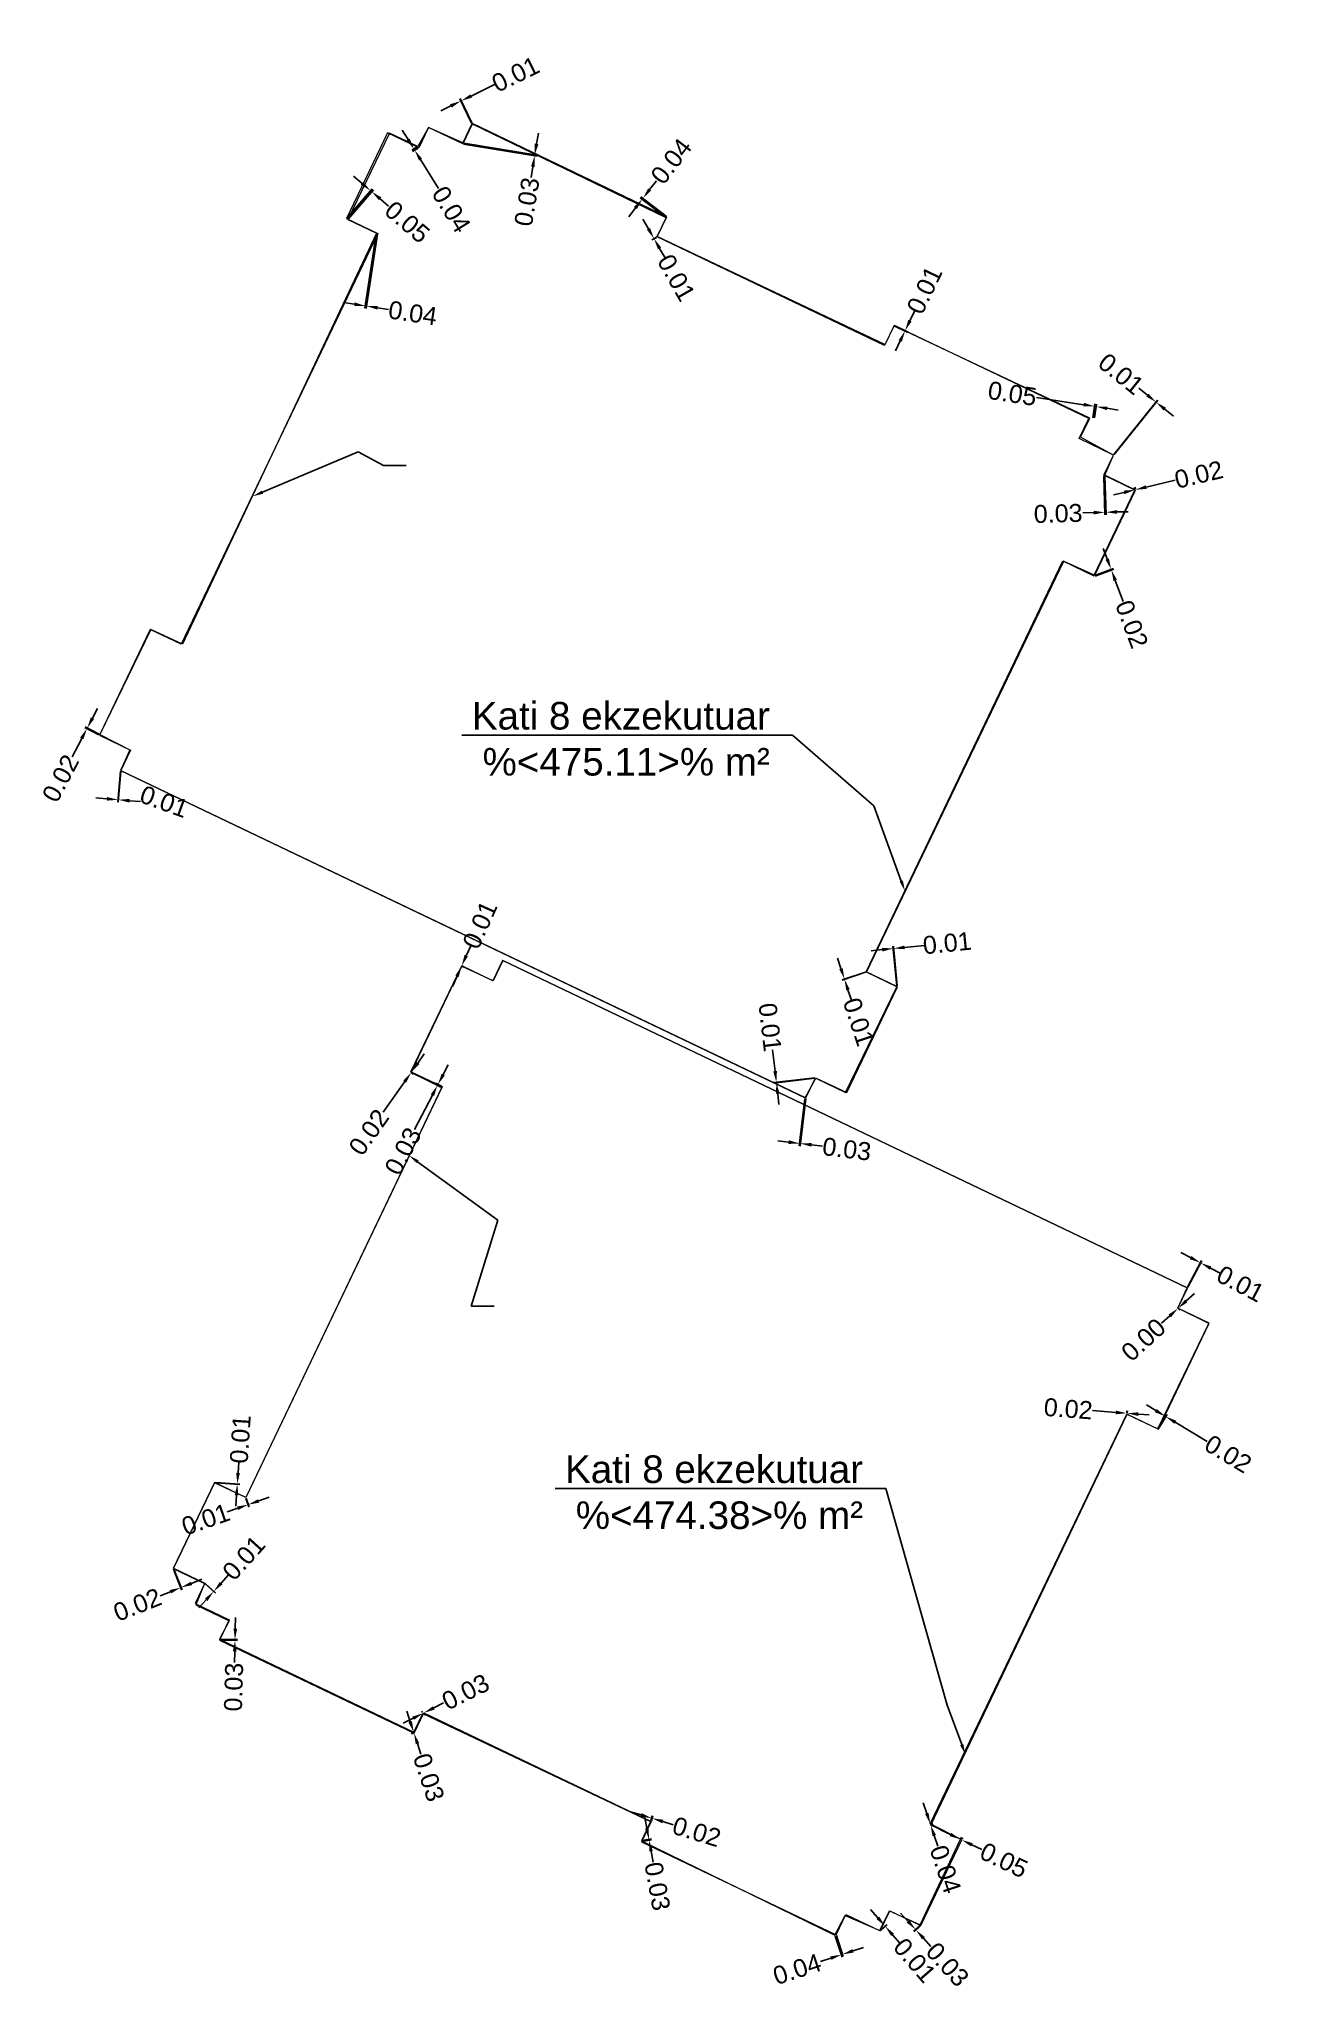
# Model space of a CAD drawing. Header units: metres. Extents: x 7511826.9 to 7511863.3, y 4693253.5 to 4693310.
import ezdxf
from ezdxf import colors
from ezdxf.entities.mleader import LeaderData, LeaderLine
from ezdxf.math import Vec2, Vec3

# ---------------------------------------------------------------- set-up
doc = ezdxf.new("R2010")
doc.units = ezdxf.units.M
for name, color, linetype, lineweight in [('dim', 7, 'Continuous', 0), ('kati 7 ekzekutim', 1, 'Continuous', 0), ('kati 7 ekzekutim pikat', 1, 'Continuous', 0), ('kati 7 projekt', 250, 'Continuous', 0)]:
    doc.layers.add(name, color=color, linetype=linetype, lineweight=lineweight)
doc.styles.get("Standard").update_dxf_attribs({"font": 'arial.ttf'})
doc.dimstyles.get("Standard").update_dxf_attribs({"dimtxt": 0.18, "dimasz": 0.18, "dimexe": 0.18, "dimexo": 0.0625, "dimgap": 0.09, "dimtad": 0, "dimtih": 1, "dimtoh": 1, "dimdec": 4, "dimzin": 0, "dimdsep": 46, "dimtxsty": 'Standard', "dimcen": 0.09, "dimadec": 0, "dimazin": 0, "dimtfac": 1, "dimtdec": 4, "dimtofl": 0, "dimtmove": 0, "dimatfit": 3, "dimfxl": 1, "dimtolj": 1, "dimtzin": 0, "dimarcsym": 0})

msp = doc.modelspace()

# ---------------------------------------------------------------- blocks, each defined once
blk = doc.blocks.new('*D36')
at = {"layer": 'Defpoints', "color": 0, "transparency": 16777216}
for p in [(7511858.645952394, 4693296.973061203), (7511858.648187622, 4693296.963661868), (7511858.66639788, 4693296.967992396, 653.151)]:
    blk.add_point(p, dxfattribs=at)
at = {"layer": 'dim', "color": 0, "lineweight": -2, "transparency": 16777216}
for p, q in [((7511858.334634202, 4693296.899027539), (7511858.023316009, 4693296.824993876)), ((7511858.642403742, 4693296.987983602), (7511858.62929482, 4693297.043107796)), ((7511858.660614001, 4693296.99231413), (7511858.647505078, 4693297.047438323)), ((7511858.975480844, 4693297.051425394), (7511859.810664306, 4693297.250037916))]:
    blk.add_line(p, q, dxfattribs=at)
at = {"layer": 'dim', "color": 0, "transparency": 16777216}
for points in [[(7511858.322295258, 4693296.950913904), (7511858.346973145, 4693296.847141174), (7511858.645952394, 4693296.973061203)], [(7511858.9631419, 4693297.103311759), (7511858.987819789, 4693296.999539029), (7511858.664162652, 4693296.977391731)]]:
    blk.add_solid(points, dxfattribs=at)
at = {"layer": 'dim', "color": 0, "transparency": 16777216, "insert": (7511860.50013801, 4693297.41399963), "char_height": 0.52, "attachment_point": 5, "rotation": 13.376871072318638}
blk.add_mtext('\\A1;0.02', dxfattribs=at)
blk = doc.blocks.new('*D38')
at = {"layer": 'Defpoints', "color": 0, "transparency": 16777216}
for p in [(7511857.461825814, 4693294.482725419), (7511857.958123738, 4693294.669457431), (7511857.47, 4693294.461, 650.144)]:
    blk.add_point(p, dxfattribs=at)
at = {"layer": 'dim', "color": 0, "lineweight": -2, "transparency": 16777216}
for p, q in [((7511857.845436127, 4693294.968959522), (7511857.732748515, 4693295.268461611)), ((7511857.485224415, 4693294.491529139), (7511858.02551171, 4693294.694812144)), ((7511857.4933986, 4693294.469803721), (7511858.033685895, 4693294.673086725)), ((7511858.078985536, 4693294.348229921), (7511858.307016529, 4693293.742167215))]:
    blk.add_line(p, q, dxfattribs=at)
at = {"layer": 'dim', "color": 0, "transparency": 16777216}
for points in [[(7511857.895353141, 4693294.98774079), (7511857.795519113, 4693294.950178253), (7511857.958123738, 4693294.669457431)], [(7511858.12890255, 4693294.36701119), (7511858.029068521, 4693294.329448653), (7511857.966297924, 4693294.647732012)]]:
    blk.add_solid(points, dxfattribs=at)
at = {"layer": 'dim', "color": 0, "transparency": 16777216, "insert": (7511858.556584807, 4693293.078862529), "char_height": 0.52, "attachment_point": 5, "rotation": 290.61880098057253}
blk.add_mtext('\\A1;0.02', dxfattribs=at)
blk = doc.blocks.new('*D40')
at = {"layer": 'Defpoints', "color": 0, "transparency": 16777216}
for p in [(7511857.746030822, 4693297.395065249), (7511857.781, 4693297.396000001, 653.054), (7511857.809686349, 4693296.322839071)]:
    blk.add_point(p, dxfattribs=at)
at = {"layer": 'dim', "color": 0, "lineweight": -2, "transparency": 16777216}
for p, q in [((7511857.746698852, 4693297.370074175), (7511857.776641094, 4693296.24993003)), ((7511857.78166803, 4693297.371008927), (7511857.811610272, 4693296.250864781)), ((7511857.454831434, 4693296.313353549), (7511857.134945698, 4693296.304802778)), ((7511858.129572085, 4693296.331389843), (7511858.449457821, 4693296.339940613))]:
    blk.add_line(p, q, dxfattribs=at)
at = {"layer": 'dim', "color": 0, "transparency": 16777216}
for points in [[(7511857.453406306, 4693296.366667839), (7511857.456256563, 4693296.26003926), (7511857.774717171, 4693296.32190432)], [(7511858.128146957, 4693296.384704133), (7511858.130997214, 4693296.278075553), (7511857.809686349, 4693296.322839071)]]:
    blk.add_solid(points, dxfattribs=at)
at = {"layer": 'dim', "color": 0, "transparency": 16777216, "insert": (7511856.423838179, 4693296.285794373), "char_height": 0.52, "attachment_point": 5, "rotation": 1.5311919402103427}
blk.add_mtext('\\A1;0.03', dxfattribs=at)
blk = doc.blocks.new('*D41')
at = {"layer": 'Defpoints', "color": 0, "transparency": 16777216}
for p in [(7511859.259967655, 4693299.515321534), (7511858.026443627, 4693297.981468434), (7511858.032000001, 4693297.977, 643.937)]:
    blk.add_point(p, dxfattribs=at)
at = {"layer": 'dim', "color": 0, "lineweight": -2, "transparency": 16777216}
for p, q in [((7511858.04211084, 4693298.000950182), (7511859.305089228, 4693299.571428964)), ((7511858.047667214, 4693297.996481746), (7511859.310645602, 4693299.566960529)), ((7511859.010601299, 4693299.715861855), (7511858.761234943, 4693299.916402176)), ((7511859.514890386, 4693299.31031278), (7511859.764256743, 4693299.109772459))]:
    blk.add_line(p, q, dxfattribs=at)
at = {"layer": 'dim', "color": 0, "transparency": 16777216}
for points in [[(7511859.044024685, 4693299.757422915), (7511858.977177911, 4693299.674300795), (7511859.259967655, 4693299.515321534)], [(7511859.548313772, 4693299.351873839), (7511859.481466998, 4693299.26875172), (7511859.26552403, 4693299.5108531)]]:
    blk.add_solid(points, dxfattribs=at)
at = {"layer": 'dim', "color": 0, "transparency": 16777216, "insert": (7511858.246004672, 4693300.330750146), "char_height": 0.52, "attachment_point": 5, "rotation": 321.19377336263375}
blk.add_mtext('\\A1;0.01', dxfattribs=at)
blk = doc.blocks.new('*D42')
at = {"layer": 'Defpoints', "color": 0, "transparency": 16777216}
for p in [(7511857.424828457, 4693299.038468097), (7511857.473688098, 4693299.030890077), (7511857.479622597, 4693299.3917559)]:
    blk.add_point(p, dxfattribs=at)
at = {"layer": 'dim', "color": 0, "lineweight": -2, "transparency": 16777216}
for p, q in [((7511857.16340337, 4693299.440800788), (7511855.801819284, 4693299.651979401)), ((7511857.428660089, 4693299.063172724), (7511857.490657697, 4693299.462905225)), ((7511857.47751973, 4693299.055594704), (7511857.539517337, 4693299.455327205)), ((7511857.844701464, 4693299.335132994), (7511858.16092069, 4693299.286088106))]:
    blk.add_line(p, q, dxfattribs=at)
at = {"layer": 'dim', "color": 0, "transparency": 16777216}
for points in [[(7511857.171577518, 4693299.493503992), (7511857.155229222, 4693299.388097583), (7511857.479622597, 4693299.3917559)], [(7511857.852875612, 4693299.387836198), (7511857.836527316, 4693299.282429789), (7511857.528482238, 4693299.38417788)]]:
    blk.add_solid(points, dxfattribs=at)
at = {"layer": 'dim', "color": 0, "transparency": 16777216, "insert": (7511855.096934596, 4693299.761305422), "char_height": 0.52, "attachment_point": 5, "rotation": 351.1837984481467}
blk.add_mtext('\\A1;0.05', dxfattribs=at)
blk = doc.blocks.new('*D45')
at = {"layer": 'Defpoints', "color": 0, "transparency": 16777216}
for p in [(7511851.670321493, 4693301.726848405, 643.937), (7511851.675986334, 4693301.738694797), (7511851.986769231, 4693301.5755259)]:
    blk.add_point(p, dxfattribs=at)
at = {"layer": 'dim', "color": 0, "lineweight": -2, "transparency": 16777216}
for p, q in [((7511852.130483448, 4693301.87606308), (7511852.268532824, 4693302.164753865)), ((7511851.692875462, 4693301.716063296), (7511852.051724657, 4693301.544464791)), ((7511851.698540302, 4693301.72790969), (7511852.057389498, 4693301.556311183)), ((7511851.848719856, 4693301.286835114), (7511851.71067048, 4693300.998144329))]:
    blk.add_line(p, q, dxfattribs=at)
at = {"layer": 'dim', "color": 0, "transparency": 16777216}
for points in [[(7511852.082368316, 4693301.899071309), (7511852.178598579, 4693301.853054849), (7511851.992434071, 4693301.587372293)], [(7511851.800604723, 4693301.309843344), (7511851.896834986, 4693301.263826884), (7511851.986769231, 4693301.5755259)]]:
    blk.add_solid(points, dxfattribs=at)
at = {"layer": 'dim', "color": 0, "transparency": 16777216, "insert": (7511852.553764634, 4693302.761234615), "char_height": 0.52, "attachment_point": 5, "rotation": 64.44328639772188}
blk.add_mtext('\\A1;0.01', dxfattribs=at)
blk = doc.blocks.new('*D46')
at = {"layer": 'Defpoints', "color": 0, "transparency": 16777216}
for p in [(7511844.393879583, 4693305.422784409), (7511845.068, 4693304.859, 653.119), (7511845.090231011, 4693304.887944348)]:
    blk.add_point(p, dxfattribs=at)
at = {"layer": 'dim', "color": 0, "lineweight": -2, "transparency": 16777216}
for p, q in [((7511844.588800395, 4693305.676567541), (7511844.783721207, 4693305.930350672)), ((7511845.048173193, 4693304.874228189), (7511844.314547367, 4693305.437697245)), ((7511845.070404204, 4693304.903172537), (7511844.336778379, 4693305.466641592)), ((7511844.176727761, 4693305.14005693), (7511843.981806949, 4693304.8862738))]:
    blk.add_line(p, q, dxfattribs=at)
at = {"layer": 'dim', "color": 0, "transparency": 16777216}
for points in [[(7511844.134430572, 4693305.172543732), (7511844.219024949, 4693305.107570129), (7511844.371648572, 4693305.393840062)], [(7511844.546503207, 4693305.709054342), (7511844.631097583, 4693305.644080739), (7511844.393879583, 4693305.422784409)]]:
    blk.add_solid(points, dxfattribs=at)
at = {"layer": 'dim', "color": 0, "transparency": 16777216, "insert": (7511845.216382915, 4693306.493667858), "char_height": 0.52, "attachment_point": 5, "rotation": 52.47355524050748}
blk.add_mtext('\\A1;0.04', dxfattribs=at)
blk = doc.blocks.new('*D47')
at = {"layer": 'Defpoints', "color": 0, "transparency": 16777216}
for p in [(7511844.712334018, 4693304.257217565), (7511844.804999998, 4693304.309999999, 643.937), (7511844.809818093, 4693304.301541246)]:
    blk.add_point(p, dxfattribs=at)
at = {"layer": 'dim', "color": 0, "lineweight": -2, "transparency": 16777216}
for p, q in [((7511844.553953243, 4693304.535274267), (7511844.395572468, 4693304.81333097)), ((7511844.783276818, 4693304.297626501), (7511844.649771259, 4693304.22158189)), ((7511844.788094913, 4693304.289167749), (7511844.654589354, 4693304.213123138)), ((7511844.875532889, 4693303.97070211), (7511845.033913664, 4693303.692645406))]:
    blk.add_line(p, q, dxfattribs=at)
at = {"layer": 'dim', "color": 0, "transparency": 16777216}
for points in [[(7511844.600296027, 4693304.561671063), (7511844.50761046, 4693304.508877472), (7511844.712334018, 4693304.257217565)], [(7511844.921875672, 4693303.997098906), (7511844.829190105, 4693303.944305315), (7511844.717152113, 4693304.248758812)]]:
    blk.add_solid(points, dxfattribs=at)
at = {"layer": 'dim', "color": 0, "transparency": 16777216, "insert": (7511845.361153357, 4693303.118136349), "char_height": 0.52, "attachment_point": 5, "rotation": 299.665788836347}
blk.add_mtext('\\A1;0.01', dxfattribs=at)
blk = doc.blocks.new('*D48')
at = {"layer": 'Defpoints', "color": 0, "transparency": 16777216}
for p in [(7511839.129210746, 4693308.244470365), (7511839.439, 4693307.578, 653.145), (7511839.451737457, 4693307.584222159)]:
    blk.add_point(p, dxfattribs=at)
at = {"layer": 'dim', "color": 0, "lineweight": -2, "transparency": 16777216}
for p, q in [((7511839.416738626, 4693308.38492576), (7511840.109792355, 4693308.723477745)), ((7511838.828945408, 4693308.097792812), (7511838.541417526, 4693307.957337417)), ((7511839.428026923, 4693307.600463116), (7511839.084870825, 4693308.302941979)), ((7511839.44076438, 4693307.606685275), (7511839.097608281, 4693308.309164139))]:
    blk.add_line(p, q, dxfattribs=at)
at = {"layer": 'dim', "color": 0, "transparency": 16777216}
for points in [[(7511838.805536175, 4693308.145714125), (7511838.852354639, 4693308.049871498), (7511839.116473289, 4693308.238248206)], [(7511839.393329394, 4693308.432847073), (7511839.440147858, 4693308.337004446), (7511839.129210746, 4693308.244470365)]]:
    blk.add_solid(points, dxfattribs=at)
at = {"layer": 'dim', "color": 0, "transparency": 16777216, "insert": (7511840.703870364, 4693309.013680769), "char_height": 0.52, "attachment_point": 5, "rotation": 26.0351912672164}
blk.add_mtext('\\A1;0.01', dxfattribs=at)
blk = doc.blocks.new('*D51')
at = {"layer": 'Defpoints', "color": 0, "transparency": 16777216}
for p in [(7511836.499670563, 4693305.644214084), (7511835.810016807, 4693304.836428467), (7511835.847999999, 4693304.803999998, 653.189)]:
    blk.add_point(p, dxfattribs=at)
at = {"layer": 'dim', "color": 0, "lineweight": -2, "transparency": 16777216}
for p, q in [((7511836.256301925, 4693305.851992104), (7511836.012933286, 4693306.059770124)), ((7511835.826249465, 4693304.855441643), (7511836.546420619, 4693305.698972028)), ((7511835.864232657, 4693304.823013173), (7511836.584403809, 4693305.66654356)), ((7511836.781022394, 4693305.404007595), (7511837.024391033, 4693305.196229575))]:
    blk.add_line(p, q, dxfattribs=at)
at = {"layer": 'dim', "color": 0, "transparency": 16777216}
for points in [[(7511836.290931595, 4693305.892553544), (7511836.221672256, 4693305.811430665), (7511836.499670563, 4693305.644214084)], [(7511836.815652063, 4693305.444569035), (7511836.746392723, 4693305.363446156), (7511836.537653755, 4693305.611785615)]]:
    blk.add_solid(points, dxfattribs=at)
at = {"layer": 'dim', "color": 0, "transparency": 16777216, "insert": (7511837.566884382, 4693304.733071322), "char_height": 0.52, "attachment_point": 5, "rotation": 319.51067879781016}
blk.add_mtext('\\A1;0.05', dxfattribs=at)
blk = doc.blocks.new('*D52')
at = {"layer": 'Defpoints', "color": 0, "transparency": 16777216}
for p in [(7511836.672999999, 4693304.410999999, 653.151), (7511836.712175516, 4693304.405024175), (7511836.351541557, 4693302.303625848)]:
    blk.add_point(p, dxfattribs=at)
at = {"layer": 'dim', "color": 0, "lineweight": -2, "transparency": 16777216}
for p, q in [((7511836.669230111, 4693304.386285875), (7511836.340684281, 4693302.23244917)), ((7511836.708405629, 4693304.38031005), (7511836.379859798, 4693302.226473344)), ((7511836.035200764, 4693302.351880411), (7511835.718859972, 4693302.400134973)), ((7511836.707057867, 4693302.249395459), (7511837.02339866, 4693302.201140896))]:
    blk.add_line(p, q, dxfattribs=at)
at = {"layer": 'dim', "color": 0, "transparency": 16777216}
for points in [[(7511836.043243191, 4693302.404603876), (7511836.027158337, 4693302.299156944), (7511836.351541557, 4693302.303625848)], [(7511836.715100294, 4693302.302118924), (7511836.699015439, 4693302.196671993), (7511836.390717074, 4693302.297650022)]]:
    blk.add_solid(points, dxfattribs=at)
at = {"layer": 'dim', "color": 0, "transparency": 16777216, "insert": (7511837.725573801, 4693302.094031237), "char_height": 0.52, "attachment_point": 5, "rotation": 351.3269697360032}
blk.add_mtext('\\A1;0.04', dxfattribs=at)
blk = doc.blocks.new('*D53')
at = {"layer": 'Defpoints', "color": 0, "transparency": 16777216}
for p in [(7511837.875, 4693306.924000001, 653.141), (7511837.758007918, 4693306.851609566), (7511837.898537349, 4693306.885960671)]:
    blk.add_point(p, dxfattribs=at)
at = {"layer": 'dim', "color": 0, "lineweight": -2, "transparency": 16777216}
for p, q in [((7511837.589630335, 4693307.123729006), (7511837.421252751, 4693307.395848446)), ((7511837.853740669, 4693306.910845501), (7511837.696781043, 4693306.81372461)), ((7511837.877278017, 4693306.872806172), (7511837.720318392, 4693306.775685281)), ((7511837.94992285, 4693306.541450798), (7511838.46841241, 4693305.703506188))]:
    blk.add_line(p, q, dxfattribs=at)
at = {"layer": 'dim', "color": 0, "transparency": 16777216}
for points in [[(7511837.634983574, 4693307.151791937), (7511837.544277095, 4693307.095666077), (7511837.758007918, 4693306.851609566)], [(7511837.99527609, 4693306.569513728), (7511837.904569611, 4693306.513387868), (7511837.781545267, 4693306.813570238)]]:
    blk.add_solid(points, dxfattribs=at)
at = {"layer": 'dim', "color": 0, "transparency": 16777216, "insert": (7511838.842156663, 4693305.099488273), "char_height": 0.52, "attachment_point": 5, "rotation": 301.7477107771199}
blk.add_mtext('\\A1;0.04', dxfattribs=at)
blk = doc.blocks.new('*D54')
at = {"layer": 'Defpoints', "color": 0, "transparency": 16777216}
for p in [(7511839.171324669, 4693306.997819), (7511839.176000001, 4693307.026000001, 653.142), (7511841.260477033, 4693306.680177523)]:
    blk.add_point(p, dxfattribs=at)
at = {"layer": 'dim', "color": 0, "lineweight": -2, "transparency": 16777216}
for p, q in [((7511839.195987562, 4693306.993727334), (7511841.32683083, 4693306.640212527)), ((7511839.200662893, 4693307.021908335), (7511841.331506163, 4693306.668393527)), ((7511841.312850351, 4693306.995862549), (7511841.365223669, 4693307.311547576)), ((7511841.203428382, 4693306.336311497), (7511841.151055065, 4693306.020626472))]:
    blk.add_line(p, q, dxfattribs=at)
at = {"layer": 'dim', "color": 0, "transparency": 16777216}
for points in [[(7511841.260236179, 4693307.004591436), (7511841.365464523, 4693306.987133663), (7511841.260477033, 4693306.680177523)], [(7511841.150814211, 4693306.345040383), (7511841.256042555, 4693306.32758261), (7511841.2558017, 4693306.651996523)]]:
    blk.add_solid(points, dxfattribs=at)
at = {"layer": 'dim', "color": 0, "transparency": 16777216, "insert": (7511841.03462893, 4693305.31885715), "char_height": 0.52, "attachment_point": 5, "rotation": 80.58021566412057}
blk.add_mtext('\\A1;0.03', dxfattribs=at)
blk = doc.blocks.new('*D57')
at = {"layer": 'Defpoints', "color": 0, "transparency": 16777216}
for p in [(7511828.295365473, 4693290.0728979), (7511828.648705931, 4693289.860594508), (7511828.658999998, 4693289.879999999, 653.154)]:
    blk.add_point(p, dxfattribs=at)
at = {"layer": 'dim', "color": 0, "lineweight": -2, "transparency": 16777216}
for p, q in [((7511828.445323574, 4693290.355586011), (7511828.595281675, 4693290.63827412)), ((7511828.626620922, 4693289.872309986), (7511828.22146658, 4693290.087232981)), ((7511828.636914989, 4693289.891715476), (7511828.231760649, 4693290.106638473)), ((7511828.135113304, 4693289.770804297), (7511827.853396967, 4693289.239736896))]:
    blk.add_line(p, q, dxfattribs=at)
at = {"layer": 'dim', "color": 0, "transparency": 16777216}
for points in [[(7511828.087998619, 4693289.795797314), (7511828.18222799, 4693289.745811281), (7511828.285071406, 4693290.053492408)], [(7511828.398208889, 4693290.380579027), (7511828.49243826, 4693290.330592994), (7511828.295365473, 4693290.0728979)]]:
    blk.add_solid(points, dxfattribs=at)
at = {"layer": 'dim', "color": 0, "transparency": 16777216, "insert": (7511827.521286059, 4693288.613669989), "char_height": 0.52, "attachment_point": 5, "rotation": 62.055305580366124}
blk.add_mtext('\\A1;0.02', dxfattribs=at)
blk = doc.blocks.new('*D59')
at = {"layer": 'Defpoints', "color": 0, "transparency": 16777216}
for p in [(7511829.256000001, 4693288.844, 653.071), (7511829.270451475, 4693288.842786499), (7511829.198962918, 4693287.991434506)]:
    blk.add_point(p, dxfattribs=at)
at = {"layer": 'dim', "color": 0, "lineweight": -2, "transparency": 16777216}
for p, q in [((7511829.253908097, 4693288.819087674), (7511829.178486762, 4693287.92090051)), ((7511829.268359571, 4693288.817874174), (7511829.192938236, 4693287.91968701)), ((7511828.865633682, 4693288.01942437), (7511828.546755922, 4693288.046200734)), ((7511829.517840678, 4693287.964658142), (7511829.836718438, 4693287.937881778))]:
    blk.add_line(p, q, dxfattribs=at)
at = {"layer": 'dim', "color": 0, "transparency": 16777216}
for points in [[(7511828.87009641, 4693288.072570664), (7511828.861170955, 4693287.966278076), (7511829.184511444, 4693287.992648005)], [(7511829.522303405, 4693288.017804436), (7511829.513377951, 4693287.911511849), (7511829.198962918, 4693287.991434506)]]:
    blk.add_solid(points, dxfattribs=at)
at = {"layer": 'dim', "color": 0, "transparency": 16777216, "insert": (7511830.521857857, 4693287.937881778), "char_height": 0.52, "attachment_point": 5, "rotation": 340}
blk.add_mtext('\\A1;0.01', dxfattribs=at)
blk = doc.blocks.new('*D60')
at = {"layer": 'Defpoints', "color": 0, "transparency": 16777216}
for p in [(7511851.64405191, 4693283.681038926), (7511851.754999999, 4693282.573, 643.937), (7511851.767289162, 4693282.574230515)]:
    blk.add_point(p, dxfattribs=at)
at = {"layer": 'dim', "color": 0, "lineweight": -2, "transparency": 16777216}
for p, q in [((7511851.752509201, 4693282.597875608), (7511851.636878412, 4693283.752680681)), ((7511851.764798364, 4693282.599106124), (7511851.649167575, 4693283.753911196)), ((7511851.974748869, 4693283.714151658), (7511852.552775023, 4693283.772029495)), ((7511851.325644115, 4693283.64915671), (7511851.00723632, 4693283.617274494))]:
    blk.add_line(p, q, dxfattribs=at)
at = {"layer": 'dim', "color": 0, "transparency": 16777216}
for points in [[(7511851.969435167, 4693283.767219624), (7511851.980062572, 4693283.661083693), (7511851.656341073, 4693283.682269442)], [(7511851.320330412, 4693283.702224676), (7511851.330957818, 4693283.596088745), (7511851.64405191, 4693283.681038926)]]:
    blk.add_solid(points, dxfattribs=at)
at = {"layer": 'dim', "color": 0, "transparency": 16777216, "insert": (7511853.210655809, 4693283.837903189), "char_height": 0.52, "attachment_point": 5, "rotation": 5.7179754831485035}
blk.add_mtext('\\A1;0.01', dxfattribs=at)
blk = doc.blocks.new('*D61')
at = {"layer": 'Defpoints', "color": 0, "transparency": 16777216}
for p in [(7511850.232388072, 4693282.795693985), (7511850.865130385, 4693283.005634841), (7511850.866999999, 4693283, 643.937)]:
    blk.add_point(p, dxfattribs=at)
at = {"layer": 'dim', "color": 0, "lineweight": -2, "transparency": 16777216}
for p, q in [((7511850.13161573, 4693283.099412498), (7511850.030843389, 4693283.403131011)), ((7511850.841402376, 4693282.997762002), (7511850.164051405, 4693282.773020208)), ((7511850.843271989, 4693282.992127161), (7511850.165921018, 4693282.767385367)), ((7511850.335030027, 4693282.486340631), (7511850.435802368, 4693282.182622118))]:
    blk.add_line(p, q, dxfattribs=at)
at = {"layer": 'dim', "color": 0, "transparency": 16777216}
for points in [[(7511850.182235481, 4693283.116207888), (7511850.080995978, 4693283.082617108), (7511850.232388072, 4693282.795693985)], [(7511850.385649778, 4693282.503136021), (7511850.284410275, 4693282.469545241), (7511850.234257685, 4693282.790059144)]]:
    blk.add_solid(points, dxfattribs=at)
at = {"layer": 'dim', "color": 0, "transparency": 16777216, "insert": (7511850.644013938, 4693281.55509171), "char_height": 0.52, "attachment_point": 5, "rotation": 288.3555960072223}
blk.add_mtext('\\A1;0.01', dxfattribs=at)
blk = doc.blocks.new('*D63')
at = {"layer": 'Defpoints', "color": 0, "transparency": 16777216}
for p in [(7511849.092, 4693279.355, 653.027), (7511849.117944949, 4693279.351891078), (7511848.933703654, 4693278.033966443)]:
    blk.add_point(p, dxfattribs=at)
at = {"layer": 'dim', "color": 0, "lineweight": -2, "transparency": 16777216}
for p, q in [((7511849.089025587, 4693279.330177573), (7511848.925137344, 4693277.962477854)), ((7511849.114970537, 4693279.327068651), (7511848.951082293, 4693277.959368932)), ((7511848.615976592, 4693278.072038929), (7511848.298249531, 4693278.110111416)), ((7511849.277375665, 4693277.992785033), (7511849.595102726, 4693277.954712545))]:
    blk.add_line(p, q, dxfattribs=at)
at = {"layer": 'dim', "color": 0, "transparency": 16777216}
for points in [[(7511848.622322006, 4693278.12499344), (7511848.609631177, 4693278.019084418), (7511848.933703654, 4693278.033966443)], [(7511849.283721079, 4693278.045739544), (7511849.27103025, 4693277.939830522), (7511848.959648603, 4693278.03085752)]]:
    blk.add_solid(points, dxfattribs=at)
at = {"layer": 'dim', "color": 0, "transparency": 16777216, "insert": (7511850.301411502, 4693277.870077225), "char_height": 0.52, "attachment_point": 5, "rotation": 353.166961539121}
blk.add_mtext('\\A1;0.03', dxfattribs=at)
blk = doc.blocks.new('*D64')
at = {"layer": 'Defpoints', "color": 0, "transparency": 16777216}
for p in [(7511848.261899972, 4693279.793259932), (7511849.398357901, 4693279.938294574), (7511849.4, 4693279.924000001, 643.937)]:
    blk.add_point(p, dxfattribs=at)
at = {"layer": 'dim', "color": 0, "lineweight": -2, "transparency": 16777216}
for p, q in [((7511848.223737817, 4693280.125463746), (7511848.152791691, 4693280.743053975)), ((7511849.373521241, 4693279.935441445), (7511848.188728294, 4693279.799337493)), ((7511849.375163341, 4693279.921146871), (7511848.190370394, 4693279.78504292)), ((7511848.298420027, 4693279.475350691), (7511848.334940082, 4693279.15744145))]:
    blk.add_line(p, q, dxfattribs=at)
at = {"layer": 'dim', "color": 0, "transparency": 16777216}
for points in [[(7511848.276722691, 4693280.131550423), (7511848.170752943, 4693280.119377071), (7511848.260257873, 4693279.807554506)], [(7511848.351404902, 4693279.481437367), (7511848.245435154, 4693279.469264016), (7511848.261899972, 4693279.793259932)]]:
    blk.add_solid(points, dxfattribs=at)
at = {"layer": 'dim', "color": 0, "transparency": 16777216, "insert": (7511848.07733549, 4693281.399904669), "char_height": 0.52, "attachment_point": 5, "rotation": 276.55316890825117}
blk.add_mtext('\\A1;0.01', dxfattribs=at)
blk = doc.blocks.new('*D94')
at = {"layer": 'Defpoints', "color": 0, "transparency": 16777216}
for p in [(7511839.139, 4693283.17), (7511839.143246719, 4693283.179518242), (7511839.143246721, 4693283.179518241)]:
    blk.add_point(p, dxfattribs=at)
at = {"layer": 'dim', "color": 0, "lineweight": -2, "transparency": 16777216}
for p, q in [((7511839.273631012, 4693283.471750918), (7511839.404015303, 4693283.763983592)), ((7511839.166077397, 4693283.16933197), (7511839.208999072, 4693283.150181776)), ((7511839.008615713, 4693282.877767323), (7511838.878231422, 4693282.585534648)), ((7511839.161830679, 4693283.159813727), (7511839.204752356, 4693283.140663534))]:
    blk.add_line(p, q, dxfattribs=at)
at = {"layer": 'dim', "color": 0, "transparency": 16777216}
for points in [[(7511838.959910266, 4693282.899498038), (7511839.057321158, 4693282.856036607), (7511839.139000004, 4693283.169999999)], [(7511839.224925565, 4693283.493481633), (7511839.322336458, 4693283.450020203), (7511839.143246721, 4693283.179518241)]]:
    blk.add_solid(points, dxfattribs=at)
at = {"layer": 'dim', "color": 0, "transparency": 16777216, "insert": (7511839.673409836, 4693284.367782447), "char_height": 0.52, "attachment_point": 5, "rotation": 65.95519481406099}
blk.add_mtext('\\A1;0.01', dxfattribs=at)
blk = doc.blocks.new('*D95')
at = {"layer": 'Defpoints', "color": 0, "transparency": 16777216}
for p in [(7511860.555296323, 4693274.570857523), (7511860.163000001, 4693273.848999999), (7511860.173308417, 4693273.843585669)]:
    blk.add_point(p, dxfattribs=at)
at = {"layer": 'dim', "color": 0, "lineweight": -2, "transparency": 16777216}
for p, q in [((7511860.261687865, 4693274.725070668), (7511859.978387826, 4693274.873869482)), ((7511860.174624908, 4693273.871132815), (7511860.57846764, 4693274.640014363)), ((7511860.184933324, 4693273.865718485), (7511860.588776057, 4693274.634600032)), ((7511860.838596364, 4693274.422058709), (7511861.121896404, 4693274.273259895))]:
    blk.add_line(p, q, dxfattribs=at)
at = {"layer": 'dim', "color": 0, "transparency": 16777216}
for points in [[(7511860.286487669, 4693274.772287343), (7511860.236888064, 4693274.677853995), (7511860.544987907, 4693274.576271854)], [(7511860.863396167, 4693274.469275383), (7511860.813796561, 4693274.374842036), (7511860.555296323, 4693274.570857523)]]:
    blk.add_solid(points, dxfattribs=at)
at = {"layer": 'dim', "color": 0, "transparency": 16777216, "insert": (7511861.707239024, 4693273.965818047), "char_height": 0.52, "attachment_point": 5, "rotation": 332.2900177820418}
blk.add_mtext('\\A1;0.01', dxfattribs=at)
blk = doc.blocks.new('*D96')
at = {"layer": 'Defpoints', "color": 0, "transparency": 16777216}
for p in [(7511859.892894343, 4693273.257182329), (7511859.895999999, 4693273.26), (7511859.896646328, 4693273.253046862)]:
    blk.add_point(p, dxfattribs=at)
at = {"layer": 'dim', "color": 0, "lineweight": -2, "transparency": 16777216}
for p, q in [((7511860.136747478, 4693273.470883454), (7511860.37374297, 4693273.685902378)), ((7511859.659650836, 4693273.038027939), (7511859.422655344, 4693272.823009016)), ((7511859.909692695, 4693273.238667056), (7511859.945025586, 4693273.199722876)), ((7511859.912798353, 4693273.241484727), (7511859.948131243, 4693273.202540546))]:
    blk.add_line(p, q, dxfattribs=at)
at = {"layer": 'dim', "color": 0, "transparency": 16777216}
for points in [[(7511859.623814349, 4693273.077527188), (7511859.695487323, 4693272.998528691), (7511859.896646328, 4693273.253046862)], [(7511860.10091099, 4693273.510382703), (7511860.172583965, 4693273.431384206), (7511859.899751985, 4693273.255864532)]]:
    blk.add_solid(points, dxfattribs=at)
at = {"layer": 'dim', "color": 0, "transparency": 16777216, "insert": (7511858.896469984, 4693272.345616775), "char_height": 0.52, "attachment_point": 5, "rotation": 42.216518144967665}
blk.add_mtext('\\A1;0.00', dxfattribs=at)
blk = doc.blocks.new('*D98')
at = {"layer": 'Defpoints', "color": 0, "transparency": 16777216}
for p in [(7511859.314, 4693269.767000001), (7511859.328272948, 4693269.758440011), (7511859.543961341, 4693270.118079381)]:
    blk.add_point(p, dxfattribs=at)
at = {"layer": 'dim', "color": 0, "lineweight": -2, "transparency": 16777216}
for p, q in [((7511859.255258605, 4693270.291224578), (7511858.980828815, 4693270.455809786)), ((7511859.32685822, 4693269.788439827), (7511859.566720066, 4693270.188386073)), ((7511859.341131167, 4693269.779879838), (7511859.580993013, 4693270.179826084)), ((7511859.818391131, 4693269.953494173), (7511860.74162845, 4693269.399796244))]:
    blk.add_line(p, q, dxfattribs=at)
at = {"layer": 'dim', "color": 0, "transparency": 16777216}
for points in [[(7511859.282689473, 4693270.336962877), (7511859.227827737, 4693270.24548628), (7511859.529688394, 4693270.12663937)], [(7511859.845821999, 4693269.999232472), (7511859.790960263, 4693269.907755875), (7511859.543961341, 4693270.118079381)]]:
    blk.add_solid(points, dxfattribs=at)
at = {"layer": 'dim', "color": 0, "transparency": 16777216, "insert": (7511861.349405728, 4693269.035290809), "char_height": 0.52, "attachment_point": 5, "rotation": 329.04740009660406}
blk.add_mtext('\\A1;0.02', dxfattribs=at)
blk = doc.blocks.new('*D99')
at = {"layer": 'Defpoints', "color": 0, "transparency": 16777216}
for p in [(7511858.411, 4693270.191), (7511858.412852644, 4693270.215261589), (7511858.426114954, 4693270.189845804)]:
    blk.add_point(p, dxfattribs=at)
at = {"layer": 'dim', "color": 0, "lineweight": -2, "transparency": 16777216}
for p, q in [((7511858.093781548, 4693270.239626229), (7511857.423248058, 4693270.290828946)), ((7511858.412903489, 4693270.215927429), (7511858.418334688, 4693270.287052585)), ((7511858.428018442, 4693270.214773234), (7511858.433449642, 4693270.285898389)), ((7511858.747038694, 4693270.189742753), (7511859.06610979, 4693270.165378113))]:
    blk.add_line(p, q, dxfattribs=at)
at = {"layer": 'dim', "color": 0, "transparency": 16777216}
for points in [[(7511858.097842321, 4693270.292804745), (7511858.089720774, 4693270.186447713), (7511858.412852644, 4693270.215261589)], [(7511858.751099467, 4693270.242921269), (7511858.742977921, 4693270.136564237), (7511858.427967598, 4693270.214107393)]]:
    blk.add_solid(points, dxfattribs=at)
at = {"layer": 'dim', "color": 0, "transparency": 16777216, "insert": (7511856.716604065, 4693270.344789103), "char_height": 0.52, "attachment_point": 5, "rotation": 355.633301929933}
blk.add_mtext('\\A1;0.02', dxfattribs=at)
blk = doc.blocks.new('*D100')
at = {"layer": 'Defpoints', "color": 0, "transparency": 16777216}
for p in [(7511852.72, 4693258.316), (7511852.731558516, 4693258.281360361), (7511852.731558516, 4693258.281360361)]:
    blk.add_point(p, dxfattribs=at)
at = {"layer": 'dim', "color": 0, "lineweight": -2, "transparency": 16777216}
for p, q in [((7511852.618712726, 4693258.619547177), (7511852.517425452, 4693258.923094353)), ((7511852.743714623, 4693258.323913069), (7511852.788298116, 4693258.338789637)), ((7511852.75527314, 4693258.28927343), (7511852.799856631, 4693258.304149998)), ((7511852.832845789, 4693257.977813185), (7511852.934133064, 4693257.674266009))]:
    blk.add_line(p, q, dxfattribs=at)
at = {"layer": 'dim', "color": 0, "transparency": 16777216}
for points in [[(7511852.669303922, 4693258.636428389), (7511852.568121531, 4693258.602665965), (7511852.720000001, 4693258.316000001)], [(7511852.883436985, 4693257.994694397), (7511852.782254594, 4693257.960931973), (7511852.731558516, 4693258.281360361)]]:
    blk.add_solid(points, dxfattribs=at)
at = {"layer": 'dim', "color": 0, "transparency": 16777216, "insert": (7511853.15895834, 4693257.000488594), "char_height": 0.52, "attachment_point": 5, "rotation": 288.45276420232693}
blk.add_mtext('\\A1;0.04', dxfattribs=at)
blk = doc.blocks.new('*D101')
at = {"layer": 'Defpoints', "color": 0, "transparency": 16777216}
for p in [(7511853.592, 4693257.87), (7511853.633716507, 4693257.849954569), (7511853.633716507, 4693257.849954569)]:
    blk.add_point(p, dxfattribs=at)
at = {"layer": 'dim', "color": 0, "lineweight": -2, "transparency": 16777216}
for p, q in [((7511853.303570664, 4693258.0085948), (7511853.015141329, 4693258.147189599)), ((7511853.602827718, 4693257.892533542), (7511853.62318383, 4693257.934896601)), ((7511853.644544225, 4693257.87248811), (7511853.664900336, 4693257.914851169)), ((7511853.922145842, 4693257.71135977), (7511854.210575178, 4693257.572764971))]:
    blk.add_line(p, q, dxfattribs=at)
at = {"layer": 'dim', "color": 0, "transparency": 16777216}
for points in [[(7511853.326669797, 4693258.056666356), (7511853.280471531, 4693257.960523243), (7511853.592, 4693257.870000001)], [(7511853.945244975, 4693257.759431326), (7511853.899046709, 4693257.663288213), (7511853.633716507, 4693257.849954569)]]:
    blk.add_solid(points, dxfattribs=at)
at = {"layer": 'dim', "color": 0, "transparency": 16777216, "insert": (7511854.853513384, 4693257.263823126), "char_height": 0.52, "attachment_point": 5, "rotation": 334.3349886543188}
blk.add_mtext('\\A1;0.05', dxfattribs=at)
blk = doc.blocks.new('*D102')
at = {"layer": 'Defpoints', "color": 0, "transparency": 16777216}
for p in [(7511849.958, 4693255.091000001), (7511849.991991293, 4693255.102166927), (7511850.143440112, 4693254.526534101)]:
    blk.add_point(p, dxfattribs=at)
at = {"layer": 'dim', "color": 0, "lineweight": -2, "transparency": 16777216}
for p, q in [((7511849.965802797, 4693255.067248867), (7511850.165912168, 4693254.458130836)), ((7511849.99979409, 4693255.078415793), (7511850.199903461, 4693254.469297763)), ((7511849.839425599, 4693254.426658297), (7511849.535411086, 4693254.326782494)), ((7511850.481445918, 4693254.637576832), (7511850.785460431, 4693254.737452636))]:
    blk.add_line(p, q, dxfattribs=at)
at = {"layer": 'dim', "color": 0, "transparency": 16777216}
for points in [[(7511849.822779631, 4693254.477327382), (7511849.856071566, 4693254.375989212), (7511850.143440112, 4693254.526534101)], [(7511850.464799951, 4693254.688245917), (7511850.498091886, 4693254.586907746), (7511850.177431405, 4693254.537701027)]]:
    blk.add_solid(points, dxfattribs=at)
at = {"layer": 'dim', "color": 0, "transparency": 16777216, "insert": (7511848.860596336, 4693254.105090231), "char_height": 0.52, "attachment_point": 5, "rotation": 18.186548746847095}
blk.add_mtext('\\A1;0.04', dxfattribs=at)
blk = doc.blocks.new('*D104')
at = {"layer": 'Defpoints', "color": 0, "transparency": 16777216}
for p in [(7511851.256999999, 4693255.222999999), (7511851.264778796, 4693255.214023141), (7511851.41622984, 4693255.345261357)]:
    blk.add_point(p, dxfattribs=at)
at = {"layer": 'dim', "color": 0, "lineweight": -2, "transparency": 16777216}
for p, q in [((7511851.198890924, 4693255.596074018), (7511850.989330803, 4693255.837909821)), ((7511851.275893422, 4693255.239371885), (7511851.462864101, 4693255.401389241)), ((7511851.283672218, 4693255.230395027), (7511851.470642896, 4693255.392412384)), ((7511851.625789961, 4693255.103425553), (7511851.835350082, 4693254.86158975))]:
    blk.add_line(p, q, dxfattribs=at)
at = {"layer": 'dim', "color": 0, "transparency": 16777216}
for points in [[(7511851.23919689, 4693255.631000704), (7511851.158584957, 4693255.561147331), (7511851.408451045, 4693255.354238214)], [(7511851.666095927, 4693255.13835224), (7511851.585483994, 4693255.068498867), (7511851.41622984, 4693255.345261357)]]:
    blk.add_solid(points, dxfattribs=at)
at = {"layer": 'dim', "color": 0, "transparency": 16777216, "insert": (7511852.268334383, 4693254.361918791), "char_height": 0.52, "attachment_point": 5, "rotation": 310.91020107223176}
blk.add_mtext('\\A1;0.01', dxfattribs=at)
blk = doc.blocks.new('*D106')
at = {"layer": 'Defpoints', "color": 0, "transparency": 16777216}
for p in [(7511852.306233401, 4693255.240017125), (7511852.43, 4693255.388), (7511852.447350577, 4693255.369020091)]:
    blk.add_point(p, dxfattribs=at)
at = {"layer": 'dim', "color": 0, "lineweight": -2, "transparency": 16777216}
for p, q in [((7511852.072973503, 4693255.495181633), (7511851.857064181, 4693255.731366232)), ((7511852.411548078, 4693255.371132085), (7511852.235741288, 4693255.210417436)), ((7511852.428898656, 4693255.352152176), (7511852.253091866, 4693255.191437528)), ((7511852.522142723, 4693255.003832526), (7511852.738052045, 4693254.767647927))]:
    blk.add_line(p, q, dxfattribs=at)
at = {"layer": 'dim', "color": 0, "transparency": 16777216}
for points in [[(7511852.112337602, 4693255.53116652), (7511852.033609403, 4693255.459196747), (7511852.288882824, 4693255.258997034)], [(7511852.561506823, 4693255.039817412), (7511852.482778624, 4693254.96784764), (7511852.306233401, 4693255.240017125)]]:
    blk.add_solid(points, dxfattribs=at)
at = {"layer": 'dim', "color": 0, "transparency": 16777216, "insert": (7511853.218019497, 4693254.242608435), "char_height": 0.52, "attachment_point": 5, "rotation": 312.43214872995196}
blk.add_mtext('\\A1;0.03', dxfattribs=at)
blk = doc.blocks.new('*D107')
at = {"layer": 'Defpoints', "color": 0, "transparency": 16777216}
for p in [(7511844.347999999, 4693257.828999998), (7511844.353502217, 4693257.798454108), (7511844.572382662, 4693257.837880942)]:
    blk.add_point(p, dxfattribs=at)
at = {"layer": 'dim', "color": 0, "lineweight": -2, "transparency": 16777216}
for p, q in [((7511844.510151968, 4693258.183358382), (7511844.453423493, 4693258.49828993)), ((7511844.372604026, 4693257.833431911), (7511844.637740043, 4693257.88119074)), ((7511844.378106244, 4693257.802886019), (7511844.64324226, 4693257.850644849)), ((7511844.629111138, 4693257.522949394), (7511844.685839614, 4693257.208017846))]:
    blk.add_line(p, q, dxfattribs=at)
at = {"layer": 'dim', "color": 0, "transparency": 16777216}
for points in [[(7511844.56264056, 4693258.192813127), (7511844.457663376, 4693258.173903635), (7511844.566880445, 4693257.868426833)], [(7511844.68159973, 4693257.53240414), (7511844.576622546, 4693257.513494648), (7511844.572382662, 4693257.837880942)]]:
    blk.add_solid(points, dxfattribs=at)
at = {"layer": 'dim', "color": 0, "transparency": 16777216, "insert": (7511844.811947288, 4693256.50792351), "char_height": 0.52, "attachment_point": 5, "rotation": 280.2111629204259}
blk.add_mtext('\\A1;0.03', dxfattribs=at)
blk = doc.blocks.new('*D108')
at = {"layer": 'Defpoints', "color": 0, "transparency": 16777216}
for p in [(7511844.617, 4693258.390000001), (7511844.63391611, 4693258.384856741), (7511844.662369009, 4693258.478437965)]:
    blk.add_point(p, dxfattribs=at)
at = {"layer": 'dim', "color": 0, "lineweight": -2, "transparency": 16777216}
for p, q in [((7511844.33929144, 4693258.576668072), (7511844.033129983, 4693258.669754921)), ((7511844.62427241, 4693258.413918864), (7511844.666397439, 4693258.552467551)), ((7511844.641188519, 4693258.408775605), (7511844.68331355, 4693258.547324292)), ((7511844.968530468, 4693258.385351116), (7511845.274691925, 4693258.292264268))]:
    blk.add_line(p, q, dxfattribs=at)
at = {"layer": 'dim', "color": 0, "transparency": 16777216}
for points in [[(7511844.354805915, 4693258.627694983), (7511844.323776965, 4693258.525641162), (7511844.645452899, 4693258.483581223)], [(7511844.984044943, 4693258.436378026), (7511844.953015992, 4693258.334324206), (7511844.662369009, 4693258.478437965)]]:
    blk.add_solid(points, dxfattribs=at)
at = {"layer": 'dim', "color": 0, "transparency": 16777216, "insert": (7511845.952745054, 4693258.08610563), "char_height": 0.52, "attachment_point": 5, "rotation": 343.0883700352268}
blk.add_mtext('\\A1;0.02', dxfattribs=at)
blk = doc.blocks.new('*D109')
at = {"layer": 'Defpoints', "color": 0, "transparency": 16777216}
for p in [(7511837.758, 4693260.977), (7511837.761053033, 4693260.945483785), (7511837.76775213, 4693260.947714605)]:
    blk.add_point(p, dxfattribs=at)
at = {"layer": 'dim', "color": 0, "lineweight": -2, "transparency": 16777216}
for p, q in [((7511837.65019824, 4693261.278377894), (7511837.549095576, 4693261.581986608)), ((7511837.734280569, 4693260.969101354), (7511837.682988943, 4693260.952021081)), ((7511837.744032699, 4693260.93981596), (7511837.692741072, 4693260.922735685)), ((7511837.862155697, 4693260.641875071), (7511837.963258361, 4693260.338266357))]:
    blk.add_line(p, q, dxfattribs=at)
at = {"layer": 'dim', "color": 0, "transparency": 16777216}
for points in [[(7511837.700799691, 4693261.295228338), (7511837.599596788, 4693261.261527451), (7511837.751300904, 4693260.974769181)], [(7511837.912757149, 4693260.658725515), (7511837.811554246, 4693260.625024627), (7511837.761053033, 4693260.945483785)]]:
    blk.add_solid(points, dxfattribs=at)
at = {"layer": 'dim', "color": 0, "transparency": 16777216, "insert": (7511838.188010067, 4693259.663342734), "char_height": 0.52, "attachment_point": 5, "rotation": 288.4179218195374}
blk.add_mtext('\\A1;0.03', dxfattribs=at)
blk = doc.blocks.new('*D110')
at = {"layer": 'Defpoints', "color": 0, "transparency": 16777216}
for p in [(7511832.129263142, 4693263.644001422), (7511832.130000002, 4693263.670000002), (7511832.574540885, 4693263.631381225)]:
    blk.add_point(p, dxfattribs=at)
at = {"layer": 'dim', "color": 0, "lineweight": -2, "transparency": 16777216}
for p, q in [((7511832.584343642, 4693263.977251356), (7511832.593409539, 4693264.297122908)), ((7511832.154253107, 4693263.643293149), (7511832.646511984, 4693263.629341398)), ((7511832.154989967, 4693263.669291728), (7511832.647248844, 4693263.655339978)), ((7511832.565474989, 4693263.311509673), (7511832.556409092, 4693262.991638122))]:
    blk.add_line(p, q, dxfattribs=at)
at = {"layer": 'dim', "color": 0, "transparency": 16777216}
for points in [[(7511832.531031717, 4693263.978762339), (7511832.637655568, 4693263.975740373), (7511832.575277745, 4693263.657379804)], [(7511832.512163064, 4693263.313020656), (7511832.618786915, 4693263.30999869), (7511832.574540885, 4693263.631381225)]]:
    blk.add_solid(points, dxfattribs=at)
at = {"layer": 'dim', "color": 0, "transparency": 16777216, "insert": (7511832.536255559, 4693262.280562134), "char_height": 0.52, "attachment_point": 5, "rotation": 88.37654017551945}
blk.add_mtext('\\A1;0.03', dxfattribs=at)
blk = doc.blocks.new('*D111')
at = {"layer": 'Defpoints', "color": 0, "transparency": 16777216}
for p in [(7511830.781000001, 4693265.717000001), (7511830.795558776, 4693265.722759117), (7511831.000635616, 4693265.161771521)]:
    blk.add_point(p, dxfattribs=at)
at = {"layer": 'dim', "color": 0, "lineweight": -2, "transparency": 16777216}
for p, q in [((7511830.790196061, 4693265.693752797), (7511831.027120267, 4693265.094819574)), ((7511830.804754836, 4693265.699511914), (7511831.041679041, 4693265.10057869)), ((7511831.312758603, 4693265.285240195), (7511831.610322815, 4693265.402949752)), ((7511830.703071404, 4693265.044061963), (7511830.405507194, 4693264.926352407))]:
    blk.add_line(p, q, dxfattribs=at)
at = {"layer": 'dim', "color": 0, "transparency": 16777216}
for points in [[(7511830.683453145, 4693265.093655999), (7511830.722689664, 4693264.994467928), (7511831.000635616, 4693265.161771521)], [(7511831.293140343, 4693265.33483423), (7511831.332376863, 4693265.235646159), (7511831.015194391, 4693265.167530637)]]:
    blk.add_solid(points, dxfattribs=at)
at = {"layer": 'dim', "color": 0, "transparency": 16777216, "insert": (7511829.74649431, 4693264.66566207), "char_height": 0.52, "attachment_point": 5, "rotation": 21.582611831322442}
blk.add_mtext('\\A1;0.02', dxfattribs=at)
blk = doc.blocks.new('*D112')
at = {"layer": 'Defpoints', "color": 0, "transparency": 16777216}
for p in [(7511831.692, 4693265.285), (7511831.697714857, 4693265.291354237), (7511831.95972221, 4693265.055710711)]:
    blk.add_point(p, dxfattribs=at)
at = {"layer": 'dim', "color": 0, "lineweight": -2, "transparency": 16777216}
for p, q in [((7511831.710588106, 4693265.268282276), (7511832.007541098, 4693265.001209427)), ((7511831.716302963, 4693265.274636513), (7511832.013255956, 4693265.007563664)), ((7511832.173709087, 4693265.293638466), (7511832.387695963, 4693265.53156622)), ((7511831.740020476, 4693264.811428719), (7511831.5260336, 4693264.573500964))]:
    blk.add_line(p, q, dxfattribs=at)
at = {"layer": 'dim', "color": 0, "transparency": 16777216}
for points in [[(7511832.134054461, 4693265.329302945), (7511832.213363713, 4693265.257973987), (7511831.95972221, 4693265.055710711)], [(7511831.700365851, 4693264.847093198), (7511831.779675102, 4693264.77576424), (7511831.954007353, 4693265.049356475)]]:
    blk.add_solid(points, dxfattribs=at)
at = {"layer": 'dim', "color": 0, "transparency": 16777216, "insert": (7511832.829826641, 4693266.023162534), "char_height": 0.52, "attachment_point": 5, "rotation": 48.032497996226006}
blk.add_mtext('\\A1;0.01', dxfattribs=at)
blk = doc.blocks.new('*D113')
at = {"layer": 'Defpoints', "color": 0, "transparency": 16777216}
for p in [(7511838.02, 4693261.52), (7511838.048165894, 4693261.534117298), (7511838.048165894, 4693261.534117298)]:
    blk.add_point(p, dxfattribs=at)
at = {"layer": 'dim', "color": 0, "lineweight": -2, "transparency": 16777216}
for p, q in [((7511838.334242896, 4693261.677504706), (7511838.620319899, 4693261.820892114)), ((7511837.733922997, 4693261.376612592), (7511837.447845994, 4693261.233225184)), ((7511838.008797858, 4693261.542349765), (7511837.987737833, 4693261.584367326)), ((7511838.059368035, 4693261.511767533), (7511838.080428061, 4693261.469749972))]:
    blk.add_line(p, q, dxfattribs=at)
at = {"layer": 'dim', "color": 0, "transparency": 16777216}
for points in [[(7511838.310344995, 4693261.725184207), (7511838.358140797, 4693261.629825206), (7511838.048165894, 4693261.534117298)], [(7511837.710025096, 4693261.424292092), (7511837.757820899, 4693261.328933091), (7511838.02, 4693261.52)]]:
    blk.add_solid(points, dxfattribs=at)
at = {"layer": 'dim', "color": 0, "transparency": 16777216, "insert": (7511839.256270441, 4693262.139643006), "char_height": 0.52, "attachment_point": 5, "rotation": 26.620927396889684}
blk.add_mtext('\\A1;0.03', dxfattribs=at)
blk = doc.blocks.new('*D114')
at = {"layer": 'Defpoints', "color": 0, "transparency": 16777216}
for p in [(7511832.884082763, 4693267.772287768), (7511832.889, 4693267.774, 656.201), (7511832.96022372, 4693267.569457627)]:
    blk.add_point(p, dxfattribs=at)
at = {"layer": 'dim', "color": 0, "lineweight": -2, "transparency": 16777216}
for p, q in [((7511832.653103534, 4693267.462515276), (7511832.350900587, 4693267.357285159)), ((7511832.892303865, 4693267.748678163), (7511832.978983259, 4693267.499749731)), ((7511832.897221103, 4693267.750390396), (7511832.983900497, 4693267.501461964)), ((7511833.26242667, 4693267.674687745), (7511833.564629619, 4693267.779917864))]:
    blk.add_line(p, q, dxfattribs=at)
at = {"layer": 'dim', "color": 0, "transparency": 16777216}
for points in [[(7511832.63556518, 4693267.512882434), (7511832.670641887, 4693267.412148118), (7511832.955306483, 4693267.567745395)], [(7511833.244888316, 4693267.725054903), (7511833.279965023, 4693267.624320587), (7511832.96022372, 4693267.569457627)]]:
    blk.add_solid(points, dxfattribs=at)
at = {"layer": 'dim', "color": 0, "transparency": 16777216, "insert": (7511831.726501572, 4693267.139863116), "char_height": 0.52, "attachment_point": 5, "rotation": 19.19863332461883}
blk.add_mtext('\\A1;0.01', dxfattribs=at)
blk = doc.blocks.new('*D115')
at = {"layer": 'Defpoints', "color": 0, "transparency": 16777216}
for p in [(7511831.981924705, 4693268.203693593), (7511831.982519415, 4693268.212391544), (7511832.641924975, 4693268.16730556)]:
    blk.add_point(p, dxfattribs=at)
at = {"layer": 'dim', "color": 0, "lineweight": -2, "transparency": 16777216}
for p, q in [((7511832.663753589, 4693268.486560179), (7511832.685582202, 4693268.805814797)), ((7511832.006866472, 4693268.201988232), (7511832.713162553, 4693268.15369617)), ((7511832.007461182, 4693268.210686184), (7511832.713757264, 4693268.162394121)), ((7511832.619501651, 4693267.83935299), (7511832.597673038, 4693267.520098371))]:
    blk.add_line(p, q, dxfattribs=at)
at = {"layer": 'dim', "color": 0, "transparency": 16777216}
for points in [[(7511832.610544485, 4693268.490198281), (7511832.716962692, 4693268.482922076), (7511832.641924975, 4693268.16730556)], [(7511832.566292548, 4693267.842991091), (7511832.672710755, 4693267.835714887), (7511832.641330265, 4693268.158607609)]]:
    blk.add_solid(points, dxfattribs=at)
at = {"layer": 'dim', "color": 0, "transparency": 16777216, "insert": (7511832.730683563, 4693269.465445255), "char_height": 0.52, "attachment_point": 5, "rotation": 86.08856440556302}
blk.add_mtext('\\A1;0.01', dxfattribs=at)
blk = doc.blocks.new('*D116')
at = {"layer": 'Defpoints', "color": 0, "transparency": 16777216}
for p in [(7511838.457596542, 4693279.744315132), (7511838.562999999, 4693279.651000001), (7511838.578631029, 4693279.680774594)]:
    blk.add_point(p, dxfattribs=at)
at = {"layer": 'dim', "color": 0, "lineweight": -2, "transparency": 16777216}
for p, q in [((7511838.556495888, 4693279.692395072), (7511838.393847337, 4693279.777782112)), ((7511838.60633868, 4693280.027644934), (7511838.755080815, 4693280.310974737)), ((7511838.293223376, 4693279.431210736), (7511837.772669059, 4693278.439638638)), ((7511838.540864859, 4693279.662620479), (7511838.378216308, 4693279.748007519))]:
    blk.add_line(p, q, dxfattribs=at)
at = {"layer": 'dim', "color": 0, "transparency": 16777216}
for points in [[(7511838.559117045, 4693280.05243529), (7511838.653560313, 4693280.002854578), (7511838.457596542, 4693279.744315132)], [(7511838.246001743, 4693279.456001092), (7511838.34044501, 4693279.40642038), (7511838.441965513, 4693279.714540538)]]:
    blk.add_solid(points, dxfattribs=at)
at = {"layer": 'dim', "color": 0, "transparency": 16777216, "insert": (7511837.442014581, 4693277.809795135), "char_height": 0.52, "attachment_point": 5, "rotation": 62.30147998691996}
blk.add_mtext('\\A1;0.03', dxfattribs=at)
blk = doc.blocks.new('*D117')
at = {"layer": 'Defpoints', "color": 0, "transparency": 16777216}
for p in [(7511837.664141598, 4693280.094763335), (7511837.676472256, 4693280.11217892), (7511837.689284094, 4693280.103107829)]:
    blk.add_point(p, dxfattribs=at)
at = {"layer": 'dim', "color": 0, "lineweight": -2, "transparency": 16777216}
for p, q in [((7511837.874195892, 4693280.364273727), (7511838.059107691, 4693280.625439625)), ((7511837.492041636, 4693279.824526343), (7511836.863843719, 4693278.937271585)), ((7511837.684545184, 4693280.080317101), (7511837.735715763, 4693280.044087088)), ((7511837.696875842, 4693280.097732686), (7511837.748046421, 4693280.061502674))]:
    blk.add_line(p, q, dxfattribs=at)
at = {"layer": 'dim', "color": 0, "transparency": 16777216}
for points in [[(7511837.830668243, 4693280.39509236), (7511837.917723542, 4693280.333455093), (7511837.689284094, 4693280.103107829)], [(7511837.448513987, 4693279.855344976), (7511837.535569286, 4693279.79370771), (7511837.676953435, 4693280.085692243)]]:
    blk.add_solid(points, dxfattribs=at)
at = {"layer": 'dim', "color": 0, "transparency": 16777216, "insert": (7511836.454321159, 4693278.358869731), "char_height": 0.52, "attachment_point": 5, "rotation": 54.700579347024515}
blk.add_mtext('\\A1;0.02', dxfattribs=at)

# ---------------------------------------------------------------- dimensions: what is measured, and where the dimension line sits
at = {"layer": 'dim', "color": 5}
for base, p1, p2, angle, picture, middle in [((7511839.129210746, 4693308.244470365), (7511839.439, 4693307.578, 653.145), (7511839.451737458, 4693307.58422216), 26.035191267216394, '*D48', (7511840.703870364, 4693309.013680769)), ((7511837.758007918, 4693306.851609566), (7511837.898537349, 4693306.885960671), (7511837.875, 4693306.924, 653.141), 121.74771077711988, '*D53', (7511838.842156663, 4693305.099488273)), ((7511841.260477033, 4693306.680177523), (7511839.171324668, 4693306.997819), (7511839.176, 4693307.026, 653.142), 80.58021750690435, '*D54', (7511841.03462893, 4693305.31885715)), ((7511844.393879583, 4693305.422784409), (7511845.068, 4693304.859, 653.119), (7511845.090231013, 4693304.887944349), 52.47355524050747, '*D46', (7511845.216382915, 4693306.493667858)), ((7511836.499670563, 4693305.644214084), (7511835.848, 4693304.804, 653.189), (7511835.810016809, 4693304.836428468), 139.5106787978101, '*D51', (7511837.566884382, 4693304.733071322)), ((7511844.712334018, 4693304.257217565), (7511844.809818095, 4693304.301541248), (7511844.805, 4693304.31, 643.937), 119.665788836347, '*D47', (7511845.361153357, 4693303.118136349)), ((7511836.351541557, 4693302.303625848), (7511836.712175517, 4693304.405024175), (7511836.673, 4693304.411, 653.151), 171.32696973600326, '*D52', (7511837.725573801, 4693302.094031237)), ((7511851.986769231, 4693301.5755259), (7511851.675986333, 4693301.738694796), (7511851.670321492, 4693301.726848403, 643.937), 244.44328273163723, '*D45', (7511852.553764634, 4693302.761234615)), ((7511859.259967655, 4693299.515321534), (7511858.032, 4693297.977, 643.937), (7511858.026443626, 4693297.981468434), 141.19376753077458, '*D41', (7511858.246004672, 4693300.330750146)), ((7511857.479622597, 4693299.3917559), (7511857.473688099, 4693299.030890077), (7511857.424828457, 4693299.038468097), 171.1837984481467, '*D42', (7511855.096934596, 4693299.761305422)), ((7511858.645952394, 4693296.973061203), (7511858.666397881, 4693296.967992396, 653.151), (7511858.648187622, 4693296.963661868), 193.3768710723186, '*D36', (7511860.50013801, 4693297.41399963)), ((7511857.809686349, 4693296.322839071), (7511857.746030822, 4693297.395065249), (7511857.781, 4693297.396, 653.054), 1.5311919402103475, '*D40', (7511856.423838179, 4693296.285794373)), ((7511857.958123738, 4693294.669457431), (7511857.47, 4693294.461, 650.144), (7511857.461825814, 4693294.48272542), 110.61880098057253, '*D38', (7511858.556584807, 4693293.078862529)), ((7511828.295365473, 4693290.0728979), (7511828.648705932, 4693289.860594509), (7511828.659, 4693289.88, 653.154), 62.055305580366124, '*D57', (7511827.521286059, 4693288.613669989)), ((7511851.64405191, 4693283.681038926), (7511851.767289163, 4693282.574230515), (7511851.755, 4693282.573, 643.937), 185.71797548314854, '*D60', (7511853.210655809, 4693283.837903189)), ((7511850.232388072, 4693282.795693985), (7511850.867, 4693283, 643.937), (7511850.865130386, 4693283.005634842), 108.35559317678428, '*D61', (7511850.644013938, 4693281.55509171)), ((7511848.261899972, 4693279.793259932), (7511849.398357901, 4693279.938294574), (7511849.4, 4693279.924, 643.937), 276.55316890825117, '*D64', (7511848.07733549, 4693281.399904669)), ((7511837.689284094, 4693280.103107829), (7511837.664141598, 4693280.094763334), (7511837.676472256, 4693280.11217892), 54.700579347024515, '*D117', (7511836.454321159, 4693278.358869731)), ((7511838.457596542, 4693279.744315132), (7511838.563, 4693279.651), (7511838.57863103, 4693279.680774594), 62.30147998691996, '*D116', (7511837.442014581, 4693277.809795135)), ((7511848.933703654, 4693278.033966443), (7511849.11794495, 4693279.351891078), (7511849.092, 4693279.355, 653.027), 173.166961539121, '*D63', (7511850.301411502, 4693277.870077225)), ((7511858.412852644, 4693270.215261589), (7511858.426114955, 4693270.189845804), (7511858.411, 4693270.191), 175.633301929933, '*D99', (7511856.716604065, 4693270.344789103)), ((7511859.543961341, 4693270.118079381), (7511859.314, 4693269.767), (7511859.328272947, 4693269.758440011), 329.04740009660406, '*D98', (7511861.349405728, 4693269.035290809)), ((7511832.96022372, 4693267.569457627), (7511832.884082763, 4693267.772287768), (7511832.889, 4693267.774, 656.201), 19.19863669470042, '*D114', (7511831.726501572, 4693267.139863116))]:
    dim = msp.add_linear_dim(base=base, p1=p1, p2=p2, angle=angle, dimstyle='Standard', override={"dimscale": 0.4, "dimtxt": 1.3, "dimasz": 0.8, "dimtih": 0, "dimtoh": 0, "dimdec": 2, "dimcen": 0, "dimtdec": 2}, dxfattribs=at)
    dim.commit()
    dim.dimension.update_dxf_attribs({"geometry": picture, "text_midpoint": middle, "dimtype": 161})
dim = msp.add_linear_dim(base=(7511829.198962918, 4693287.991434506), p1=(7511829.256, 4693288.844, 653.071), p2=(7511829.270451475, 4693288.8427865), angle=355.20009805589746, dimstyle='Standard', override={"dimscale": 0.4, "dimtxt": 1.3, "dimasz": 0.8, "dimtih": 0, "dimtoh": 0, "dimdec": 2, "dimcen": 0, "dimtdec": 2}, dxfattribs=at)
dim.commit()
dim.dimension.update_dxf_attribs({"geometry": '*D59', "text_midpoint": (7511830.521857857, 4693287.937881778), "dimtype": 161, "text_rotation": 340})
for p1, p2, distance, picture, middle in [((7511839.139, 4693283.17), (7511839.143246717, 4693283.179518242), -3.7815043272247196e-09, '*D94', (7511839.673409836, 4693284.367782447)), ((7511860.163, 4693273.849), (7511860.173308415, 4693273.84358567), 0.8214859158790183, '*D95', (7511861.707239024, 4693273.965818047)), ((7511859.896, 4693273.26), (7511859.892894343, 4693273.25718233), 0.005583860031067046, '*D96', (7511858.896469984, 4693272.345616775)), ((7511831.981924705, 4693268.203693594), (7511831.982519416, 4693268.212391545), -0.6609451094457349, '*D115', (7511832.730683563, 4693269.465445255)), ((7511831.692, 4693265.285), (7511831.697714858, 4693265.291354237), -0.3523857603300597, '*D112', (7511832.829826641, 4693266.023162534)), ((7511830.795558775, 4693265.722759116), (7511830.781, 4693265.717), 0.5970916743294116, '*D111', (7511829.74649431, 4693264.66566207)), ((7511832.13, 4693263.67), (7511832.12926314, 4693263.644001422), 0.4454565517473354, '*D110', (7511832.536255559, 4693262.280562134)), ((7511838.02, 4693261.52), (7511838.048165895, 4693261.534117299), -4.1528137655616177e-10, '*D113', (7511839.256270441, 4693262.139643006)), ((7511837.758, 4693260.977), (7511837.76775213, 4693260.947714605), -0.007060768492187678, '*D109', (7511838.188010067, 4693259.663342734)), ((7511852.72, 4693258.316), (7511852.731558515, 4693258.281360361), 8.83438554843987e-10, '*D100', (7511853.15895834, 4693257.000488594)), ((7511844.617, 4693258.39), (7511844.633916109, 4693258.384856742), 0.09781110783991337, '*D108', (7511845.952745054, 4693258.08610563)), ((7511844.348, 4693257.829), (7511844.353502218, 4693257.798454109), 0.222403067181684, '*D107', (7511844.811947288, 4693256.50792351)), ((7511853.592, 4693257.87), (7511853.633716506, 4693257.849954568), 1.2428038010790886e-09, '*D101', (7511854.853513384, 4693257.263823126)), ((7511851.257, 4693255.223), (7511851.264778797, 4693255.214023142), 0.20040181549487632, '*D104', (7511852.268334383, 4693254.361918791)), ((7511852.43, 4693255.388), (7511852.447350577, 4693255.369020091), -0.1911957703694348, '*D106', (7511853.218019497, 4693254.242608435)), ((7511849.991991293, 4693255.102166926), (7511849.958, 4693255.091), 0.5941462667226057, '*D102', (7511848.860596336, 4693254.105090231))]:
    dim = msp.add_aligned_dim(p1=p1, p2=p2, distance=distance, dimstyle='Standard', override={"dimscale": 0.4, "dimtxt": 1.3, "dimasz": 0.8, "dimtih": 0, "dimtoh": 0, "dimdec": 2, "dimcen": 0, "dimtdec": 2}, dxfattribs=at)
    dim.commit()
    dim.dimension.update_dxf_attribs({"geometry": picture, "text_midpoint": middle})

# ---------------------------------------------------------------- linework, layer by layer
at = {"layer": 'kati 7 ekzekutim', "elevation": 643.937, "flags": 128}
msp.add_lwpolyline([(7511849.092, 4693279.355), (7511849.4, 4693279.924), (7511850.267, 4693279.508), (7511851.755, 4693282.573), (7511850.867, 4693283), (7511856.592, 4693294.906), (7511857.484698075, 4693294.501154869), (7511858.666397881, 4693296.967992396), (7511857.781, 4693297.396), (7511858.032, 4693297.977), (7511857.076, 4693298.504), (7511857.345, 4693299.051), (7511851.67, 4693301.727), (7511851.398, 4693301.184), (7511844.805, 4693304.31), (7511845.068, 4693304.859), (7511839.439, 4693307.578), (7511839.176, 4693307.026), (7511838.186, 4693307.477), (7511837.875, 4693306.924), (7511837.051, 4693307.312), (7511835.848, 4693304.804), (7511836.673, 4693304.411), (7511831.05, 4693292.498), (7511830.136, 4693292.926), (7511828.659, 4693289.88), (7511829.531, 4693289.442), (7511829.256, 4693288.844), (7511849.092, 4693279.355)], dxfattribs=at)
at = {"layer": 'kati 7 ekzekutim', "flags": 128}
msp.add_lwpolyline([(7511838.02, 4693261.52), (7511844.617, 4693258.39), (7511844.348, 4693257.829), (7511849.958, 4693255.091), (7511850.249, 4693255.663), (7511851.257, 4693255.223), (7511851.538, 4693255.8), (7511852.43, 4693255.388), (7511853.592, 4693257.87), (7511852.72, 4693258.316), (7511858.411, 4693270.191), (7511859.314, 4693269.767), (7511860.792, 4693272.819), (7511859.896, 4693273.26), (7511860.163, 4693273.849), (7511840.333, 4693283.33), (7511840.055, 4693282.742), (7511839.139, 4693283.17), (7511837.664141598, 4693280.094763334), (7511838.563, 4693279.651), (7511832.884082763, 4693267.772287768), (7511831.982519416, 4693268.212391545), (7511830.781, 4693265.717), (7511831.692, 4693265.285), (7511831.438, 4693264.668), (7511832.405, 4693264.201), (7511832.13, 4693263.67), (7511837.758, 4693260.977)], close=True, dxfattribs=at)
at = {"layer": 'kati 7 projekt', "flags": 128}
for points in [[(7511829.270451475, 4693288.8427865), (7511849.11794495, 4693279.351891078), (7511849.398357901, 4693279.938294574), (7511850.3005147, 4693279.506891193), (7511851.767289163, 4693282.574230515), (7511850.865130386, 4693283.005634842), (7511856.559667039, 4693294.914129745), (7511857.461825814, 4693294.48272542), (7511858.648187622, 4693296.963661868), (7511857.746030822, 4693297.395065249), (7511858.026443626, 4693297.981468434), (7511857.034067085, 4693298.456013962), (7511857.314479899, 4693299.042417169), (7511851.675986333, 4693301.738694796), (7511851.395573542, 4693301.152291635), (7511844.809818095, 4693304.301541248), (7511845.090231013, 4693304.887944349), (7511839.451737458, 4693307.58422216), (7511839.171324668, 4693306.997819), (7511838.17895014, 4693307.472363831), (7511837.898537349, 4693306.885960671), (7511836.996378617, 4693307.317364916), (7511835.810016809, 4693304.836428468), (7511836.712175517, 4693304.405024175), (7511831.017638865, 4693292.49652927), (7511830.115480157, 4693292.927933563), (7511828.648705932, 4693289.860594509), (7511829.550864575, 4693289.429190307)], [(7511860.173308415, 4693273.84358567), (7511840.325830713, 4693283.334514071), (7511840.045403516, 4693282.748114862), (7511839.143246717, 4693283.179518242), (7511837.676472256, 4693280.11217892), (7511838.57863103, 4693279.680774594), (7511832.884082763, 4693267.772287768), (7511831.981924705, 4693268.203693594), (7511830.795558775, 4693265.722759116), (7511831.697714858, 4693265.291354237), (7511831.417301081, 4693264.704951518), (7511832.409676927, 4693264.230404165), (7511832.12926314, 4693263.644001422), (7511837.76775213, 4693260.947714605), (7511838.048165895, 4693261.534117299), (7511844.633916109, 4693258.384856742), (7511844.353502218, 4693257.798454109), (7511849.991991293, 4693255.102166926), (7511850.272405057, 4693255.688569622), (7511851.264778797, 4693255.214023142), (7511851.545192561, 4693255.800425836), (7511852.447350577, 4693255.369020091), (7511853.633716506, 4693257.849954568), (7511852.731558515, 4693258.281360361), (7511858.426114955, 4693270.189845804), (7511859.328272947, 4693269.758440011), (7511860.795052268, 4693272.825776628), (7511859.892894343, 4693273.25718233)]]:
    msp.add_lwpolyline(points, close=True, dxfattribs=at)

msp.set_redraw_order([(e.dxf.handle, doc.entitydb.next_handle()) for e in msp.query("TEXT MTEXT ATTDEF DIMENSION ARC_DIMENSION")])  # texts and dimensions are drawn at this point

# ---------------------------------------------------------------- leaders
at = {"layer": 'kati 7 ekzekutim pikat'}
ml = msp.add_multileader_mtext('Standard', dxfattribs=at)
ml.set_content('Kati 8 ekzekutuar\\P %<475.11>% m²', color=256)
ml.set_leader_properties()
ml.build(insert=Vec2(0, 0))
ml.multileader.update_dxf_attribs({"text_left_attachment_type": 6, "text_right_attachment_type": 6, "dogleg_length": 0.36, "arrow_head_size": 0.3})
ctx = ml.context
ctx.base_point, ctx.char_height, ctx.arrow_head_size, ctx.landing_gap_size, ctx.plane_origin = Vec3(7511839.202338529, 4693289.867244213), 0.8, 0.3, 0.3, Vec3(7511851.532061932, 4693285.223665833)
ctx.left_attachment, ctx.right_attachment, ctx.text_align_type = 6, 6, 2
notes = []
notes.append((ctx, [(0, (1, 1, 0), (7511848.73096063, 4693289.867244213), (-1, 0), 0.36, [(0, [(7511851.982593913, 4693285.354650219), (7511851.081272925, 4693287.820791792)], 0, [])])]))
ctx.mtext.insert, ctx.mtext.alignment, ctx.mtext.flow_direction = Vec3(7511848.07096063, 4693290.827244213), 3, 5
ml = msp.add_multileader_mtext('Standard', dxfattribs=at)
ml.set_content('Kati 8 ekzekutuar\\P %<474.38>% m²', color=256)
ml.set_leader_properties()
ml.build(insert=Vec2(0, 0))
ml.multileader.update_dxf_attribs({"text_left_attachment_type": 6, "text_right_attachment_type": 6, "dogleg_length": 0.36, "arrow_head_size": 0.3})
ctx = ml.context
ctx.base_point, ctx.char_height, ctx.arrow_head_size, ctx.landing_gap_size, ctx.plane_origin = Vec3(7511841.902928013, 4693268.035149037), 0.8, 0.3, 0.3, Vec3(7511853.657418622, 4693259.164295103)
ctx.left_attachment, ctx.right_attachment, ctx.text_align_type = 6, 6, 2
notes.append((ctx, [(0, (1, 1, 0), (7511851.431550114, 4693268.035149037), (-1, 0), 0.36, [(0, [(7511853.734371801, 4693260.331036294), (7511853.206629615, 4693261.761421063)], 0, [])])]))
ctx.mtext.insert, ctx.mtext.alignment, ctx.mtext.flow_direction = Vec3(7511850.771550114, 4693268.995149037), 3, 5
at = {"layer": 'kati 7 projekt'}
ml = msp.add_multileader_mtext('Standard', dxfattribs=at)
ml.set_content('', color=256)
ml.set_leader_properties()
ml.build(insert=Vec2(0, 0))
ml.multileader.update_dxf_attribs({"text_left_attachment_type": 6, "text_right_attachment_type": 6, "dogleg_length": 0.36, "arrow_head_size": 0.3})
ctx = ml.context
ctx.base_point, ctx.char_height, ctx.arrow_head_size, ctx.landing_gap_size, ctx.plane_origin = Vec3(7511837.238925399, 4693297.678807692), 0.8, 0.3, 0.3, Vec3(7511845.616744476, 4693291.207089549)
ctx.left_attachment, ctx.right_attachment = 6, 6
notes.append((ctx, [(1, (1, 1, 0), (7511836.878925399, 4693297.678807692), (1, 0), 0.36, [(0, [(7511833.092860577, 4693296.787362286), (7511836.14317513, 4693298.076233732)], 0, [])])]))
ctx.mtext.insert, ctx.mtext.flow_direction = Vec3(7511837.538925399, 4693298.638807692), 5
ml = msp.add_multileader_mtext('Standard', dxfattribs=at)
ml.set_content('', color=256)
ml.set_leader_properties()
ml.build(insert=Vec2(0, 0))
ml.multileader.update_dxf_attribs({"text_left_attachment_type": 6, "text_right_attachment_type": 6, "dogleg_length": 0.36, "arrow_head_size": 0.3})
ctx = ml.context
ctx.base_point, ctx.char_height, ctx.arrow_head_size, ctx.landing_gap_size, ctx.plane_origin = Vec3(7511839.781647318, 4693273.320776252), 0.8, 0.3, 0.3, Vec3(7511848.339100691, 4693276.646260669)
ctx.left_attachment, ctx.right_attachment = 6, 6
notes.append((ctx, [(1, (1, 1, 0), (7511839.421647318, 4693273.320776252), (1, 0), 0.36, [(0, [(7511837.622785988, 4693277.68190347), (7511840.186760116, 4693275.8068186)], 0, [])])]))
ctx.mtext.insert, ctx.mtext.flow_direction = Vec3(7511840.081647318, 4693274.280776252), 5
for ctx, leaders in notes:
    for number, flags, end, landing, length, lines in leaders:
        leader = LeaderData()
        leader.index, (leader.has_last_leader_line, leader.has_dogleg_vector, leader.attachment_direction) = number, flags
        leader.last_leader_point, leader.dogleg_vector, leader.dogleg_length = Vec3(end), Vec3(landing), length
        for number, points, colour, breaks in lines:
            line = LeaderLine()
            line.index, line.vertices, line.color, line.breaks = number, Vec3.list(points), colors.encode_raw_color(colour), breaks
            leader.lines.append(line)
        ctx.leaders.append(leader)

doc.saveas('drawing.dxf')
